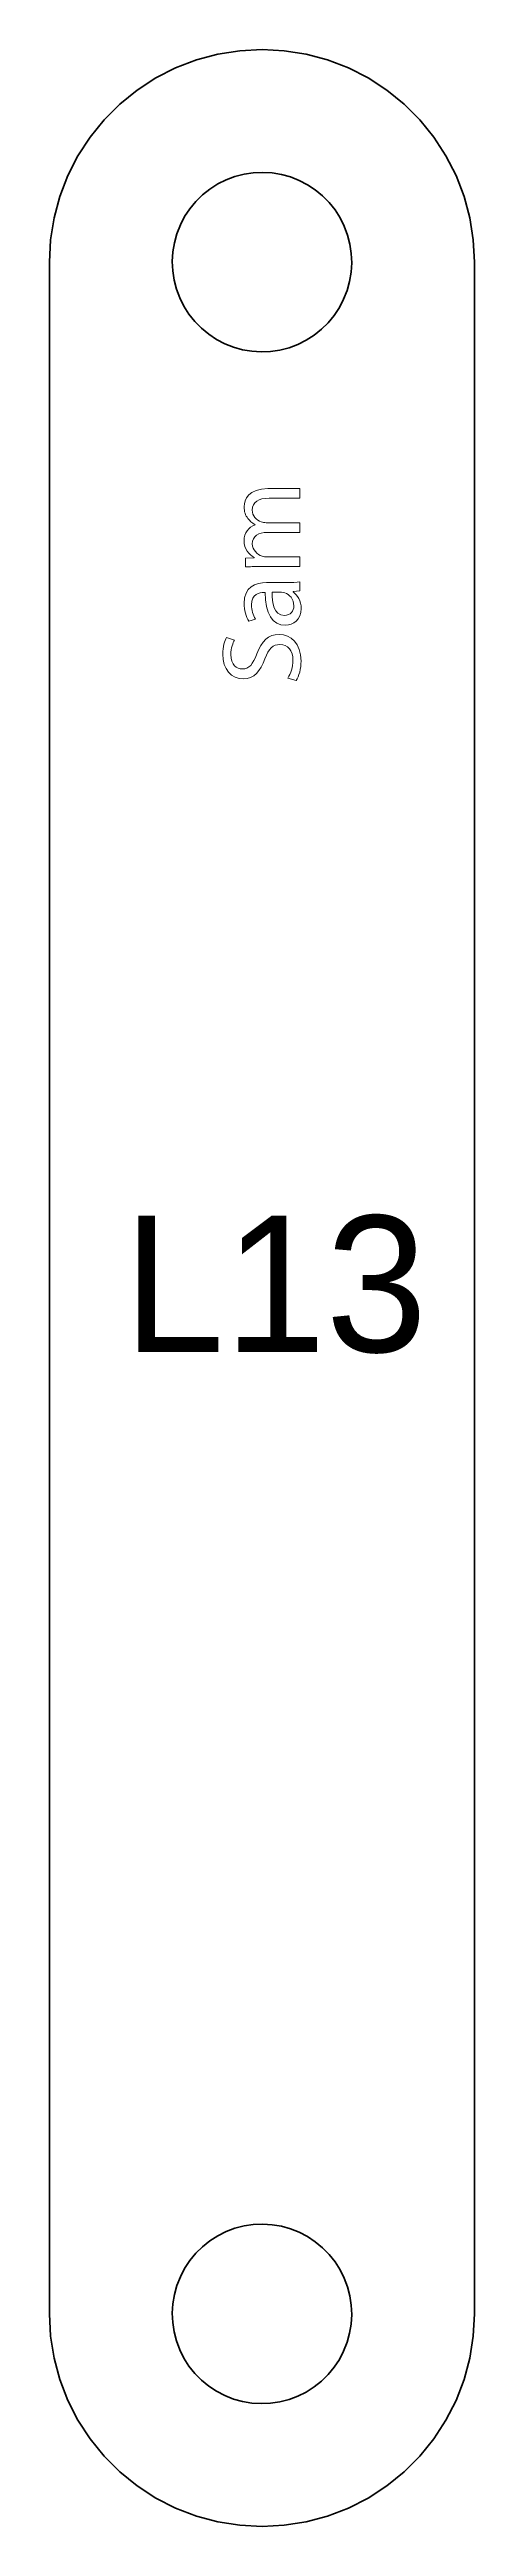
# Model space of a CAD drawing. Header units: millimetres. Extents: x 4 to 295, y -240 to -4.
# Drawn here: x 273.9 to 283.3, y -239.8 to -185.3 of the extents above; entities that cross this region are included whole.
import ezdxf

# ---------------------------------------------------------------- set-up
doc = ezdxf.new("R2010")
doc.units = ezdxf.units.MM
doc.header["$MEASUREMENT"] = 0
doc.layers.add('Layer 1', color=7, linetype='Continuous', lineweight=0)

msp = doc.modelspace()

# ---------------------------------------------------------------- texts
at = {"layer": 'Layer 1', "insert": (275.532, -214.029), "char_height": 0.2, "attachment_point": 7}
msp.add_mtext('\\C240;\\c2366701;\\FMyriad Pro|b0|i0|c1;\\H2.997200;\\W1.000000;L13', dxfattribs=at)

# ---------------------------------------------------------------- blocks, each defined once
blk = doc.blocks.new('Block_13')
at = {"layer": 'Layer 1', "color": 240, "lineweight": 0, "true_color": 0xff1c24}
for points, knots in [([(278.545, -196.708), (278.421, -196.708), (278.319, -196.71), (278.22, -196.717), (278.22, -196.717), (278.22, -196.526), (278.22, -196.526), (278.22, -196.526), (278.413, -196.516), (278.413, -196.516), (278.413, -196.516), (278.413, -196.509), (278.413, -196.509), (278.299, -196.442), (278.192, -196.33), (278.192, -196.132), (278.192, -195.968), (278.292, -195.843), (278.433, -195.791), (278.433, -195.791), (278.433, -195.786), (278.433, -195.786), (278.366, -195.749), (278.314, -195.702), (278.277, -195.652), (278.222, -195.58), (278.192, -195.501), (278.192, -195.387), (278.192, -195.228), (278.297, -194.992), (278.714, -194.992), (278.714, -194.992), (279.421, -194.992), (279.421, -194.992), (279.421, -194.992), (279.421, -195.205), (279.421, -195.205), (279.421, -195.205), (278.741, -195.205), (278.741, -195.205), (278.51, -195.205), (278.371, -195.29), (278.371, -195.466), (278.371, -195.59), (278.463, -195.687), (278.57, -195.724), (278.6, -195.734), (278.639, -195.742), (278.679, -195.742), (278.679, -195.742), (279.421, -195.742), (279.421, -195.742), (279.421, -195.742), (279.421, -195.955), (279.421, -195.955), (279.421, -195.955), (278.701, -195.955), (278.701, -195.955), (278.51, -195.955), (278.371, -196.04), (278.371, -196.206), (278.371, -196.343), (278.48, -196.442), (278.59, -196.477), (278.622, -196.489), (278.659, -196.494), (278.696, -196.494), (278.696, -196.494), (279.421, -196.494), (279.421, -196.494), (279.421, -196.494), (279.421, -196.708), (279.421, -196.708), (279.421, -196.708), (278.545, -196.708), (278.545, -196.708)], [0, 0, 0, 0, 1, 1, 1, 2, 2, 2, 3, 3, 3, 4, 4, 4, 5, 5, 5, 6, 6, 6, 7, 7, 7, 8, 8, 8, 9, 9, 9, 10, 10, 10, 11, 11, 11, 12, 12, 12, 13, 13, 13, 14, 14, 14, 15, 15, 15, 16, 16, 16, 17, 17, 17, 18, 18, 18, 19, 19, 19, 20, 20, 20, 21, 21, 21, 22, 22, 22, 23, 23, 23, 24, 24, 24, 25, 25, 25, 25]), ([(279.421, -197.24), (279.421, -197.24), (279.27, -197.257), (279.27, -197.257), (279.27, -197.257), (279.27, -197.265), (279.27, -197.265), (279.364, -197.331), (279.449, -197.461), (279.449, -197.632), (279.449, -197.875), (279.277, -197.999), (279.104, -197.999), (278.813, -197.999), (278.654, -197.741), (278.657, -197.277), (278.657, -197.277), (278.632, -197.277), (278.632, -197.277), (278.533, -197.277), (278.354, -197.304), (278.354, -197.55), (278.354, -197.662), (278.388, -197.778), (278.443, -197.863), (278.443, -197.863), (278.299, -197.912), (278.299, -197.912), (278.235, -197.813), (278.192, -197.669), (278.192, -197.518), (278.192, -197.15), (278.443, -197.061), (278.684, -197.061), (278.684, -197.061), (279.133, -197.061), (279.133, -197.061), (279.238, -197.061), (279.339, -197.056), (279.421, -197.041), (279.421, -197.041), (279.421, -197.24), (279.421, -197.24)], [0, 0, 0, 0, 1, 1, 1, 2, 2, 2, 3, 3, 3, 4, 4, 4, 5, 5, 5, 6, 6, 6, 7, 7, 7, 8, 8, 8, 9, 9, 9, 10, 10, 10, 11, 11, 11, 12, 12, 12, 13, 13, 13, 14, 14, 14, 14]), ([(278.808, -197.272), (278.803, -197.51), (278.845, -197.781), (279.079, -197.781), (279.22, -197.781), (279.287, -197.686), (279.287, -197.575), (279.287, -197.418), (279.188, -197.319), (279.086, -197.284), (279.064, -197.277), (279.039, -197.272), (279.017, -197.272), (279.017, -197.272), (278.808, -197.272), (278.808, -197.272)], [0, 0, 0, 0, 1, 1, 1, 2, 2, 2, 3, 3, 3, 4, 4, 4, 5, 5, 5, 5]), ([(279.158, -199.16), (279.218, -199.063), (279.268, -198.921), (279.268, -198.772), (279.268, -198.551), (279.151, -198.422), (278.982, -198.422), (278.826, -198.422), (278.736, -198.512), (278.649, -198.738), (278.552, -199.011), (278.411, -199.179), (278.175, -199.179), (277.914, -199.179), (277.721, -198.964), (277.721, -198.638), (277.721, -198.467), (277.76, -198.343), (277.803, -198.268), (277.803, -198.268), (277.979, -198.328), (277.979, -198.328), (277.949, -198.383), (277.899, -198.494), (277.899, -198.646), (277.899, -198.874), (278.036, -198.961), (278.15, -198.961), (278.307, -198.961), (278.384, -198.859), (278.473, -198.628), (278.582, -198.345), (278.719, -198.201), (278.965, -198.201), (279.223, -198.201), (279.446, -198.392), (279.446, -198.787), (279.446, -198.949), (279.399, -199.125), (279.339, -199.214), (279.339, -199.214), (279.158, -199.16), (279.158, -199.16)], [0, 0, 0, 0, 1, 1, 1, 2, 2, 2, 3, 3, 3, 4, 4, 4, 5, 5, 5, 6, 6, 6, 7, 7, 7, 8, 8, 8, 9, 9, 9, 10, 10, 10, 11, 11, 11, 12, 12, 12, 13, 13, 13, 14, 14, 14, 14])]:
    blk.add_open_spline(points, degree=3, knots=knots, dxfattribs=at)

# ---------------------------------------------------------------- linework, layer by layer
at = {"layer": 'Layer 1', "color": 18, "lineweight": 35, "true_color": 0x000000}
for points in [[(283.262, -235.15), (283.236, -235.639), (283.16, -236.122), (283.033, -236.595), (282.858, -237.052), (282.635, -237.488), (282.369, -237.898), (282.061, -238.279), (281.715, -238.625), (281.334, -238.933), (280.924, -239.2), (280.488, -239.422), (280.031, -239.597), (279.558, -239.724), (279.075, -239.8), (278.586, -239.826), (278.097, -239.8), (277.614, -239.724), (277.141, -239.597), (276.684, -239.422), (276.248, -239.2), (275.837, -238.933), (275.457, -238.625), (275.111, -238.279), (274.803, -237.898), (274.536, -237.488), (274.314, -237.052), (274.139, -236.595), (274.012, -236.122), (273.935, -235.639), (273.91, -235.15), (273.91, -190.009), (273.935, -189.52), (274.012, -189.037), (274.139, -188.564), (274.314, -188.107), (274.536, -187.671), (274.803, -187.261), (275.111, -186.88), (275.457, -186.534), (275.837, -186.226), (276.248, -185.959), (276.684, -185.737), (277.141, -185.562), (277.614, -185.435), (278.097, -185.359), (278.586, -185.333), (279.075, -185.359), (279.558, -185.435), (280.031, -185.562), (280.488, -185.737), (280.924, -185.959), (281.334, -186.226), (281.715, -186.534), (282.061, -186.88), (282.369, -187.261), (282.635, -187.671), (282.858, -188.107), (283.033, -188.564), (283.16, -189.037), (283.236, -189.52), (283.262, -190.009)], [(280.396, -189.221), (280.304, -189.036), (280.193, -188.862), (280.064, -188.7), (279.919, -188.553), (279.759, -188.421), (279.587, -188.307), (279.404, -188.212), (279.211, -188.136), (279.012, -188.081), (278.808, -188.047), (278.602, -188.035), (278.395, -188.044), (278.191, -188.075), (277.991, -188.126), (277.798, -188.199), (277.613, -188.291), (277.438, -188.402), (277.277, -188.531), (277.129, -188.676), (276.998, -188.836), (276.884, -189.008), (276.789, -189.191), (276.713, -189.384), (276.658, -189.583), (276.624, -189.787), (276.612, -189.993), (276.621, -190.2), (276.651, -190.404), (276.703, -190.604), (276.776, -190.797), (276.868, -190.982), (276.979, -191.157), (277.108, -191.318), (277.253, -191.466), (277.413, -191.597), (277.585, -191.711), (277.768, -191.806), (277.961, -191.882), (278.16, -191.937), (278.364, -191.971), (278.57, -191.983), (278.776, -191.974), (278.981, -191.944), (279.181, -191.892), (279.374, -191.819), (279.559, -191.727), (279.733, -191.616), (279.895, -191.487), (280.042, -191.342), (280.174, -191.183), (280.288, -191.01), (280.383, -190.827), (280.459, -190.634), (280.514, -190.435), (280.548, -190.231), (280.56, -190.025), (280.551, -189.819), (280.52, -189.614), (280.469, -189.414)], [(280.396, -234.362), (280.304, -234.177), (280.193, -234.002), (280.064, -233.841), (279.919, -233.694), (279.759, -233.562), (279.587, -233.448), (279.404, -233.353), (279.211, -233.277), (279.012, -233.222), (278.808, -233.188), (278.602, -233.176), (278.395, -233.185), (278.191, -233.215), (277.991, -233.267), (277.798, -233.34), (277.613, -233.432), (277.438, -233.543), (277.277, -233.672), (277.129, -233.817), (276.998, -233.977), (276.884, -234.149), (276.789, -234.332), (276.713, -234.525), (276.658, -234.724), (276.624, -234.928), (276.612, -235.134), (276.621, -235.34), (276.651, -235.545), (276.703, -235.745), (276.776, -235.938), (276.868, -236.123), (276.979, -236.297), (277.108, -236.459), (277.253, -236.606), (277.413, -236.738), (277.585, -236.852), (277.768, -236.947), (277.961, -237.023), (278.16, -237.078), (278.364, -237.112), (278.57, -237.124), (278.776, -237.115), (278.981, -237.084), (279.181, -237.033), (279.374, -236.96), (279.559, -236.868), (279.733, -236.757), (279.895, -236.628), (280.042, -236.483), (280.174, -236.323), (280.288, -236.151), (280.383, -235.968), (280.459, -235.775), (280.514, -235.576), (280.548, -235.372), (280.56, -235.166), (280.551, -234.96), (280.52, -234.755), (280.469, -234.555)]]:
    msp.add_lwpolyline(points, close=True, dxfattribs=at)

# ---------------------------------------------------------------- block references
at = {"layer": 'Layer 1'}
msp.add_blockref('Block_13', (0, 0), dxfattribs=at)

msp.set_redraw_order([(e.dxf.handle, doc.entitydb.next_handle()) for e in msp.query("TEXT MTEXT ATTDEF DIMENSION ARC_DIMENSION")])  # texts and dimensions are drawn at this point

doc.saveas('drawing.dxf')
